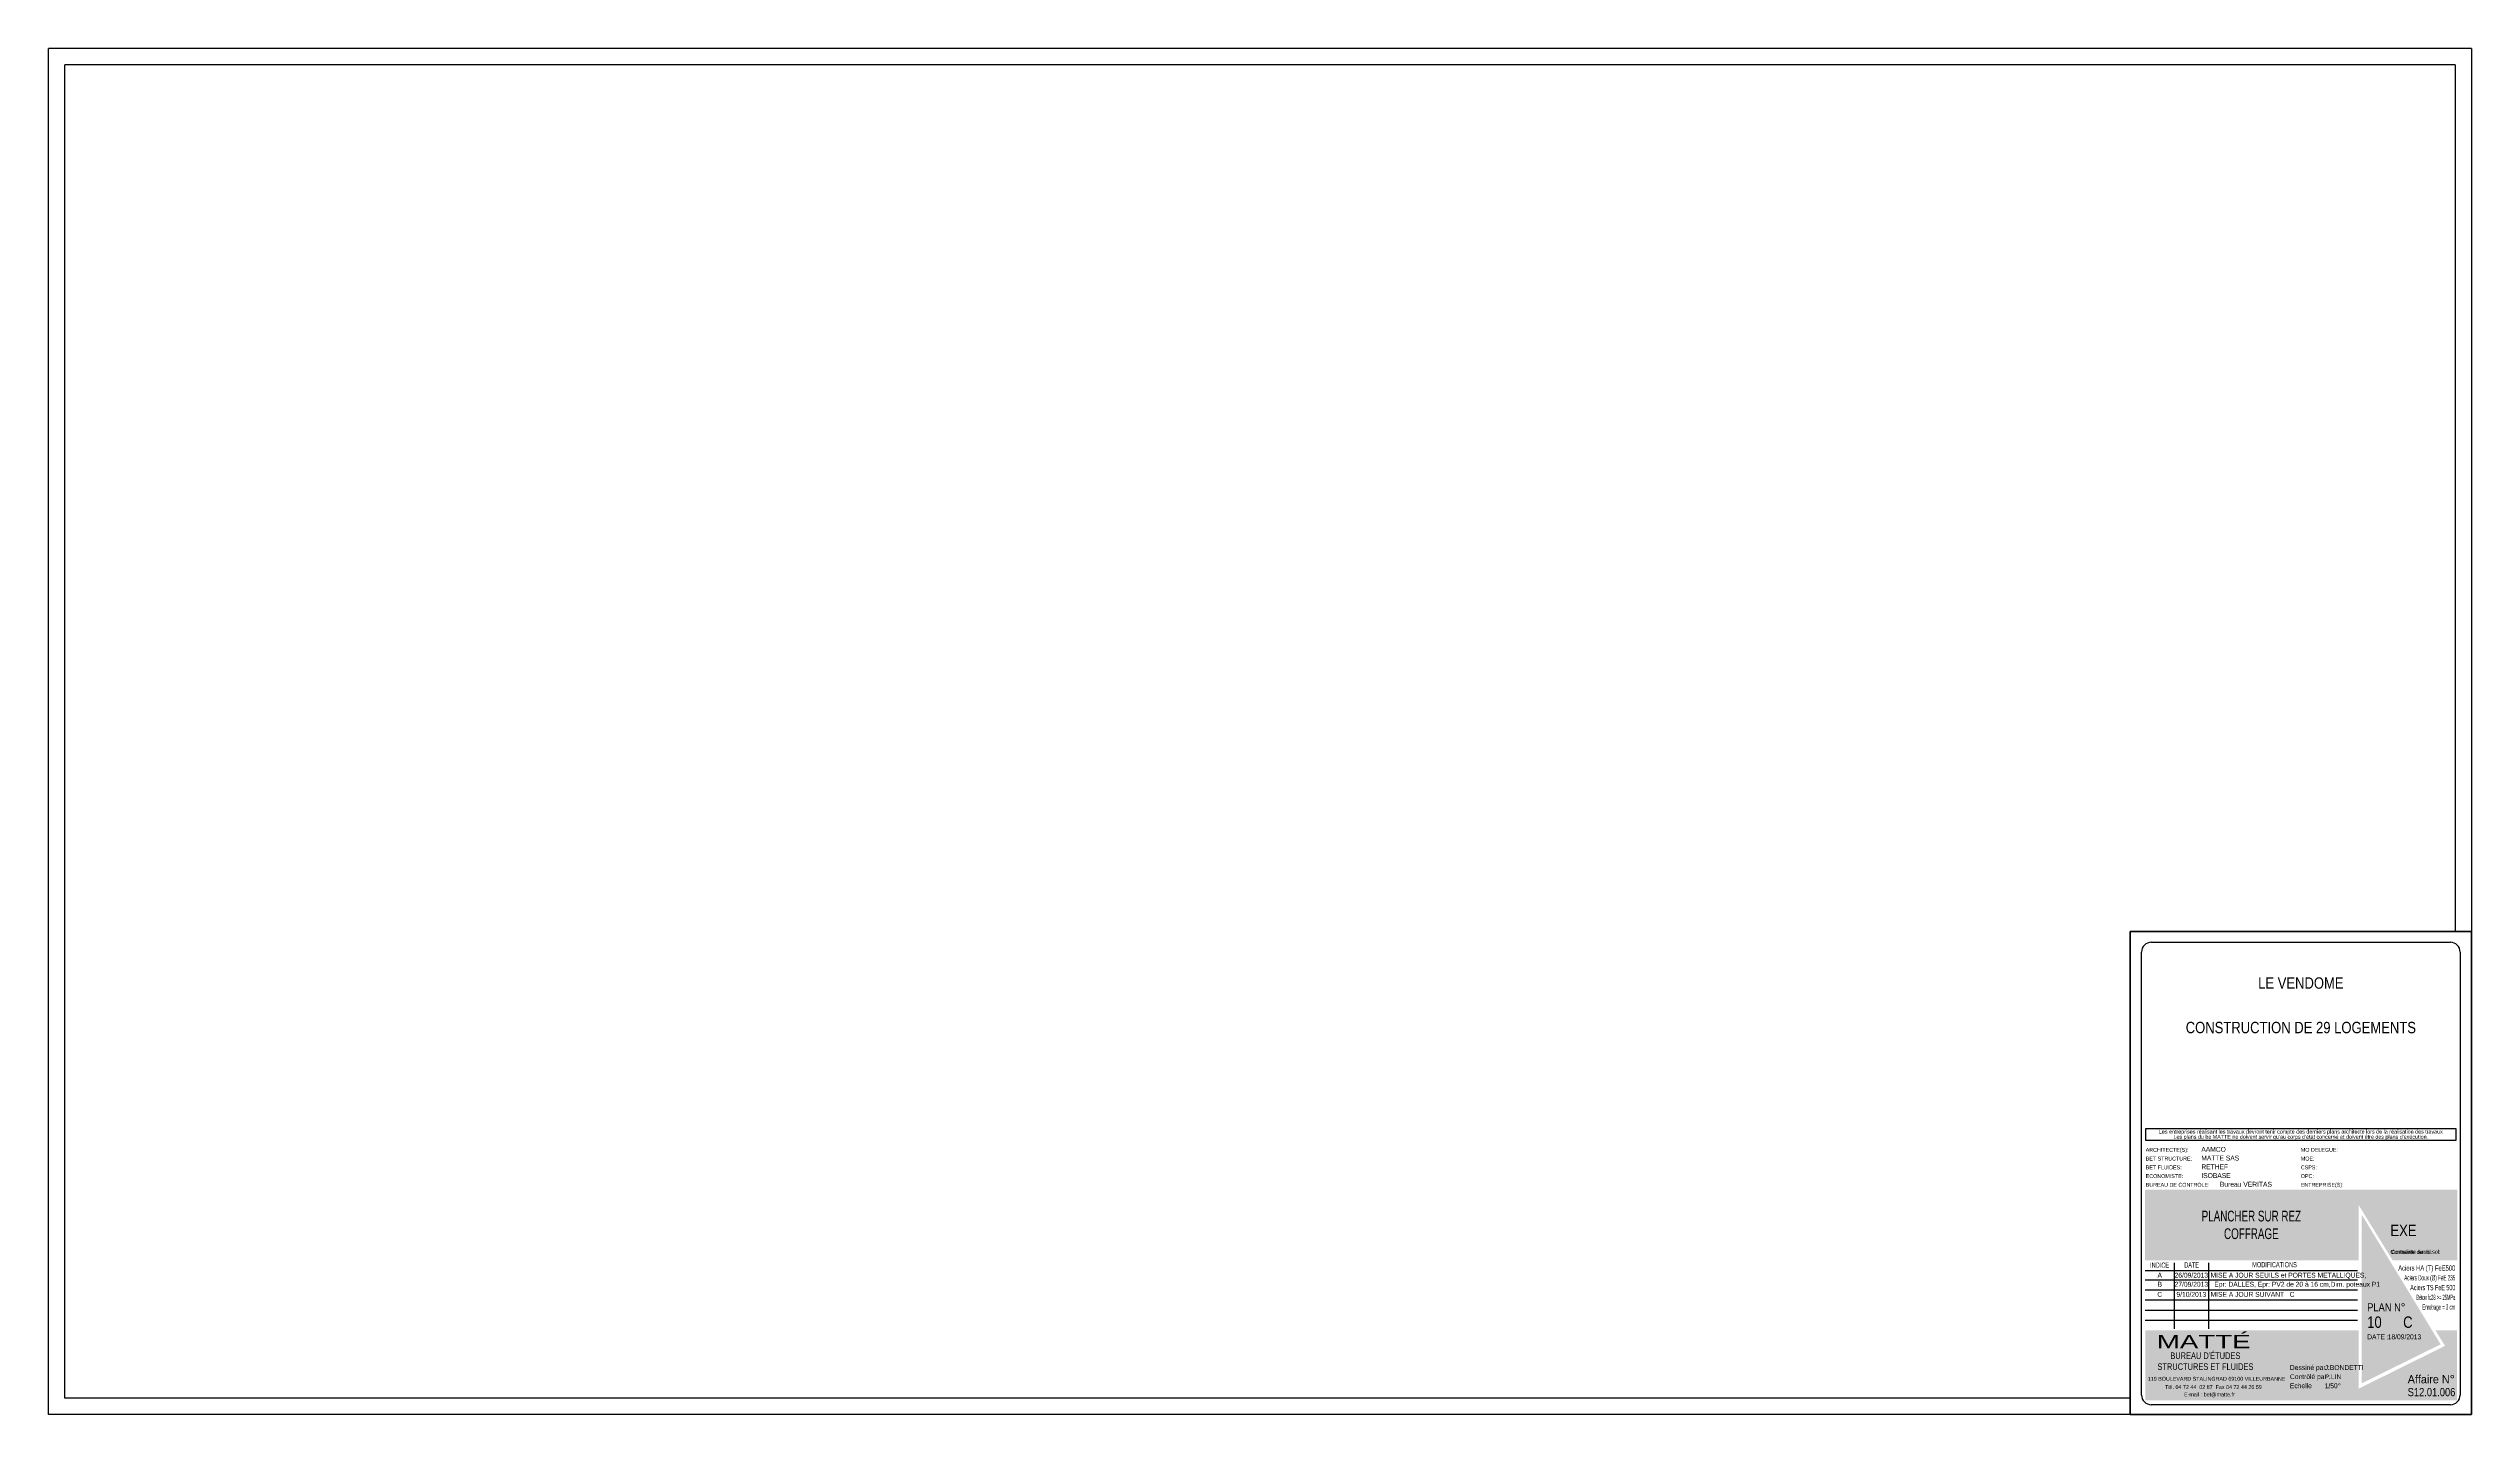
# Model space of a CAD drawing. Header units: millimetres. Extents: x -26249 to 60250, y -21218 to 23336.
# Drawn here: x 24320 to 31773, y 13557 to 17757 of the extents above; entities that cross this region are included whole.
import ezdxf
from ezdxf.enums import TextEntityAlignment as Align

# ---------------------------------------------------------------- set-up
doc = ezdxf.new("R2010")
doc.units = ezdxf.units.MM
for name, color, linetype in [('01-cartouche', 9, 'Continuous'), ('01-cartouche-cage A', 7, 'Continuous'), ('01_cote_gen', 4, 'Continuous'), ('01_texte', 230, 'Continuous')]:
    doc.layers.add(name, color=color, linetype=linetype)
doc.styles.add('cartouche', font='ARIALN.TTF', dxfattribs={"width": 0.01})
doc.styles.add('stylemattecart', font='ARIALN.TTF')

# ---------------------------------------------------------------- blocks, each defined once
blk = doc.blocks.new('cartstruc')
at = {"layer": '01-cartouche-cage A', "linetype": 'Continuous'}
h = blk.add_hatch(color=9, dxfattribs=at)
h.dxf.hatch_style = 2
h.paths.add_polyline_path([(-43.6, 691.3), (-1004.8, 691.3), (-1004.8, 473.8), (-347.3, 473.8), (-347.3, 644.1), (-242.5, 473.8), (-43.6, 473.8)])
h.paths.add_polyline_path([(-951, 670.1), (-407.9, 670.1), (-407.9, 498.5), (-951, 498.5)], flags=24)
h.paths.add_polyline_path([(-223.9, 590.8), (-105, 590.8), (-105, 608.8), (-223.9, 608.8)], flags=24)
h.paths.add_polyline_path([(-224.7, 609.7), (-105.7, 609.7), (-105.7, 627.7), (-224.7, 627.7)], flags=24)
h.paths.add_polyline_path([(-226.3, 624.9), (-64.8, 624.9), (-64.8, 652.4), (-226.3, 652.4)], flags=24)
h.paths.add_polyline_path([(-226.3, 646.9), (-85, 646.9), (-85, 674.3), (-226.3, 674.3)], flags=24)
h = blk.add_hatch(color=1, dxfattribs=at)
h.dxf.hatch_style = 2
h.paths.add_polyline_path([(-338.4, 615.7), (-338.4, 95.5), (-95.1, 215.8)])
h.paths.add_polyline_path([(-318.9, 264.4), (-190.8, 265.4), (-191.1, 303.5), (-319.2, 302.5)], flags=24)
h.paths.add_polyline_path([(-326.5, 202.5), (-70.2, 203.9), (-70.5, 265.1), (-326.9, 263.8)], flags=9)
h = blk.add_hatch(color=8, dxfattribs=at)
h.dxf.hatch_style = 2
h.paths.add_polyline_path([(-45, 258.5), (-110.7, 258.5), (-81.6, 211.1), (-347.1, 79.6), (-347.1, 258.5), (-1003.4, 258.5), (-1003.4, 43.7), (-45, 43.7)])
h.paths.add_polyline_path([(-202.1, 89.1), (-60, 89.1), (-60, 127.9), (-202.1, 127.9)], flags=24)
h.paths.add_polyline_path([(-999.3, 201), (-637.8, 201), (-637.8, 47), (-999.3, 47)], flags=24)
h.paths.add_polyline_path([(-978.3, 193.3), (-435, 193.3), (-435, 254.8), (-978.3, 254.8)], flags=24)
h.paths.add_polyline_path([(-559.9, 135.5), (-504.8, 135.5), (-504.8, 166.4), (-559.9, 166.4)], flags=24)
h.paths.add_polyline_path([(-203.2, 50.3), (-56.6, 50.3), (-56.6, 88.6), (-203.2, 88.6)], flags=24)
h.paths.add_polyline_path([(-457.1, 55), (-402.4, 55), (-402.4, 85.9), (-457.1, 85.9)], flags=24)
h.paths.add_polyline_path([(-458.8, 92.7), (-404.1, 92.7), (-404.1, 123.6), (-458.8, 123.6)], flags=24)
h.paths.add_polyline_path([(-557.8, 55.3), (-498.9, 55.3), (-498.9, 86.2), (-557.8, 86.2)], flags=24)
h.paths.add_polyline_path([(-550.6, 93.7), (-498.3, 93.7), (-498.3, 124.6), (-550.6, 124.6)], flags=24)
h.paths.add_polyline_path([(-459.9, 172.5), (-408.3, 172.5), (-408.3, 203.4), (-459.9, 203.4)], flags=24)
h.paths.add_polyline_path([(-547.6, 175), (-500.7, 175), (-500.7, 205.9), (-547.6, 205.9)], flags=24)
h.paths.add_polyline_path([(-562.3, 213.8), (-499.3, 213.8), (-499.3, 244.7), (-562.3, 244.7)], flags=8)
h.paths.add_polyline_path([(-458.6, 213), (-411.3, 213), (-411.3, 243.9), (-458.6, 243.9)], flags=24)
h.paths.add_polyline_path([(-457.7, 133.4), (-405.4, 133.4), (-405.4, 164.4), (-457.7, 164.4)], flags=24)
for p, q in [((0, 1485), (-1050, 1485)), ((-1050, 1485), (-1050, 0)), ((0, 0), (0, 1485)), ((-1050, 0), (0, 0))]:
    blk.add_line(p, q, dxfattribs=at)
at = {"layer": '01-cartouche-cage A', "color": 7, "linetype": 'Continuous'}
for p, q in [((-1015, 60), (-1015, 1422)), ((-985, 1452), (-65, 1452)), ((-35, 1422), (-35, 292.1)), ((-35, 292.1), (-35, 60)), ((-65, 30), (-985, 30))]:
    blk.add_line(p, q, dxfattribs=at)
at = {"layer": '01-cartouche-cage A', "color": 7}
for p, q in [((-1002.2, 879.3), (-48.1, 879.3)), ((-1002.2, 842.3), (-1002.2, 879.3)), ((-48.1, 842.3), (-1002.2, 842.3)), ((-48.1, 879.3), (-48.1, 842.3))]:
    blk.add_line(p, q, dxfattribs=at)
at = {"layer": '01-cartouche-cage A', "color": 8}
for p, q in [((-914.7, 466.6), (-914.7, 263.2)), ((-809.1, 466.6), (-809.1, 263.2)), ((-1003.6, 442.3), (-351, 442.3)), ((-1003.6, 414.4), (-351, 414.4)), ((-1003.6, 383.3), (-351, 383.3)), ((-1003.6, 352.2), (-351, 352.2)), ((-1003.6, 321.1), (-351, 321.1)), ((-1003.6, 290), (-351, 290))]:
    blk.add_line(p, q, dxfattribs=at)
at = {"layer": '01-cartouche-cage A', "color": 7, "linetype": 'Continuous'}
for centre, start, end in [((-985, 1422), 90, 180), ((-65, 1422), 0, 90), ((-985, 60), 180, 270), ((-65, 60), 270, 0)]:
    blk.add_arc(centre, 30, start, end, dxfattribs=at)
at = {"layer": '01-cartouche-cage A', "color": 8, "style": 'cartouche'}
for s, p in [('ARCHITECTE(S):', (-1002.2, 807.7)), ('MO DELEGUE:', (-525.1, 807.7)), ('BET STRUCTURE:', (-1002.2, 780.9)), ('BET FLUIDES:', (-1002.2, 753.9)), ('CSPS:', (-525.1, 753.9)), ('MOE:', (-525.1, 780.9)), ('ECONOMISTE:', (-1002.2, 727.1)), ('BUREAU DE CONTROLE:', (-1002.2, 700.3)), ('OPC:', (-525.1, 727.1)), ('ENTREPRISE(S):', (-525.1, 700.3))]:
    blk.add_text(s, height=12, dxfattribs=at).set_placement(p)
at = {"layer": '01-cartouche-cage A', "color": 7, "style": 'stylemattecart'}
for s, p in [('Les entreprises réalisant les travaux devront tenir compte des derniers plans architecte lors de la réalisation des travaux', (-525.1, 869.8)), ("Les plans du be MATTE ne doivent servir qu'au corps d'état concerné et doivent être des plans d'exécution.", (-525.1, 853.7))]:
    blk.add_text(s, height=12, dxfattribs=at).set_placement(p, align=Align.MIDDLE_CENTER)
for s, height, width, p, p2 in [('INDICE', 16, 0.941138, (-988.7, 451.3), (-930.3, 451.3)), ('DATE', 16, 0.922192, (-883.4, 452), (-838.3, 452)), ('MODIFICATIONS', 16, 0.943218, (-674.7, 452.8), (-537.3, 452.8)), ('Aciers HA (T) FeE500', 16, 0.978863, (-225.4, 442.3), (-49.9, 442.3)), ('Aciers Doux (Ø) FeE 235', 16, 0.76709, (-207, 412.3), (-49.9, 412.3)), ('Aciers TS FeE 500', 16, 0.901377, (-188.6, 382.3), (-49.9, 382.3)), ('Béton fc28 >= 25MPa', 16, 0.678142, (-170.1, 352.3), (-49.9, 352.3)), ('Enrobage = 3 cm', 16, 0.726904, (-151.7, 322.3), (-49.9, 322.3)), ('Affaire N°', 25, 1.15762, (-196.3, 96), (-51.1, 96))]:
    blk.add_text(s, height=height, dxfattribs=dict(at, width=width)).set_placement(p, p2, align=Align.FIT)
for s, height, p in [('Contrainte de sol:', 12, (-249.5, 493.8)), ('Contrainte sur le sol:', 12, (-246.5, 494.4)), ('Dessiné par :', 15, (-558.6, 137)), ('119 BOULEVARD STALINGRAD 69100 VILLEURBANNE', 12, (-995.8, 103.8)), ('Tél. 04 72 44  02 87  Fax 04 72 44 26 59', 12, (-942.6, 78.4)), ('Contrôlé par :', 15, (-558.6, 108.9)), ('Echelle         :', 15, (-558.6, 80.8)), ('E-mail : bet@matte.fr', 12, (-884.2, 55.6))]:
    blk.add_text(s, height=height, dxfattribs=at).set_placement(p)
at = {"layer": '01-cartouche-cage A', "color": 255, "style": 'stylemattecart'}
for s, height, p in [('PLAN N°', 25, (-321, 317.2)), ('DATE :', 15, (-321, 231.2)), ('STRUCTURES ET FLUIDES', 20, (-966.1, 137.2)), ("BUREAU D'ÉTUDES", 20, (-926.6, 170.9))]:
    blk.add_text(s, height=height, dxfattribs=at).set_placement(p)
at = {"layer": '01-cartouche-cage A', "color": 255, "style": 'stylemattecart', "width": 1.812358}
blk.add_text('MATTÉ', height=41, dxfattribs=at).set_placement((-968, 203.6), (-679.6, 203.6), align=Align.FIT)
at = {"layer": '01-cartouche-cage A', "color": 7, "style": 'stylemattecart'}
for tag, height, p in [('NOMCLIENT', 30, (-525, 1399.6)), ('ADRESSE1CLIENT', 25, (-525, 1326.7)), ('ADRESSE2CLIENT', 25, (-525, 1283.9)), ('NOMAFFAIRE1', 45, (-525.1, 1189.8)), ('NOMAFFAIRE2', 45, (-525.1, 1110.4)), ('NOMAFFAIRE3', 45, (-525.1, 1031.7)), ('ADRESSE1AFFAIRE', 20, (-525.1, 943.3)), ('ADRESSE2AFFAIRE', 20, (-525.1, 909.2)), ('INDICE-C', 15, (-959.1, 369.4)), ('INDICE-A', 15, (-959.1, 428.4)), ('INDICE-B', 15, (-959.1, 400.5)), ('DATE-C', 15, (-861.9, 369.4)), ('DATE-A', 15, (-861.9, 428.4)), ('DATE-B', 15, (-861.9, 400.5)), ('INDICE-D', 15, (-959.1, 338.3)), ('INDICE-E', 15, (-959.1, 307.2)), ('DATE-D', 15, (-861.9, 338.3)), ('DATE-E', 15, (-861.9, 307.2)), ('INDICE-F', 15, (-959.1, 276.1)), ('DATE-F', 15, (-861.9, 276.1))]:
    blk.add_attdef(tag, text='', height=height, dxfattribs=at).set_placement(p, align=Align.MIDDLE_CENTER)
for tag, height, p in [('NOMARCHI', 15, (-831.1, 803.3)), ('MODEL', 15, (-408.9, 803.3)), ('BETSTRUCTURE', 15, (-831.1, 776.5)), ('BETFLUIDES', 15, (-831.1, 749.5)), ('CSPS', 15, (-408.9, 749.5)), ('MOE', 15, (-408.9, 776.5)), ('ECONOMISTE', 15, (-831.1, 722.7)), ('BDC', 15, (-831.1, 695.9)), ('OPC', 15, (-408.9, 722.7)), ('NOMENTREPRISE', 15, (-408.9, 695.9)), ('NUMBAT', 27, (-249.5, 614.7)), ('PHASE', 35, (-249.5, 537.9)), ('CONT-SOL', 12, (-138.6, 490.2)), ('NOMDESS', 15, (-451.8, 132.3)), ('NOMING', 15, (-451.8, 104.3)), ('ECH', 15, (-451.8, 76.3)), ('NUMAFF', 25, (-196.3, 48.9))]:
    blk.add_attdef(tag, text='', height=height, dxfattribs=at).set_placement(p, align=Align.BOTTOM_LEFT)
at = {"layer": '01-cartouche-cage A', "color": 7, "style": 'stylemattecart', "width": 0.8}
for tag, p in [('TITRTEPLAN1', (-677.3, 664.6)), ('TITRTEPLAN2', (-677.3, 610.2)), ('TITRTEPLAN3', (-677.3, 556)), ('TITRTEPLAN4', (-677.3, 501.4))]:
    blk.add_attdef(tag, text='', height=33, dxfattribs=at).set_placement(p, align=Align.MIDDLE_CENTER)
at = {"layer": '01-cartouche-cage A', "color": 7, "style": 'stylemattecart'}
for tag, p in [('MODIF-A', (-802.6, 428.4)), ('MODIF-B', (-802.6, 400.5)), ('MODIF-C', (-802.6, 369.4)), ('MODIF-D', (-802.6, 338.3)), ('MODIF-E', (-802.6, 307.2)), ('MODIF-F', (-802.6, 276.1))]:
    blk.add_attdef(tag, text='', height=15, dxfattribs=at).set_placement(p, align=Align.MIDDLE_LEFT)
at = {"layer": '01-cartouche-cage A', "color": 255, "style": 'stylemattecart'}
for tag, height, p in [('N°P', 35, (-321, 256)), ('IP', 35, (-210.3, 256)), ('DATEPLAN', 15, (-257.7, 226.8))]:
    blk.add_attdef(tag, text='', height=height, dxfattribs=at).set_placement(p, align=Align.BOTTOM_LEFT)

msp = doc.modelspace()

# ---------------------------------------------------------------- linework, layer by layer
msp.add_line((31773.391, 17756.845), (31773.391, 15041.845))
at = {"layer": '01_cote_gen'}
for p, q in [((31773.391, 17756.845), (24320.182, 17756.845)), ((24320.182, 13556.845), (24320.182, 17756.845)), ((30723.391, 15041.845), (31773.391, 15041.845)), ((30723.391, 13556.845), (30723.391, 15041.845)), ((31773.391, 15041.845), (31773.391, 13556.845)), ((30723.391, 13556.845), (24320.182, 13556.845)), ((31773.391, 13556.845), (30723.391, 13556.845))]:
    msp.add_line(p, q, dxfattribs=at)
at = {"layer": '01_texte'}
for p, q in [((31723.391, 17706.845), (24370.182, 17706.845)), ((24370.182, 13606.845), (24370.182, 17706.845)), ((31723.391, 17706.845), (31723.391, 15041.845)), ((30723.391, 13606.845), (24370.182, 13606.845))]:
    msp.add_line(p, q, dxfattribs=at)

# ---------------------------------------------------------------- block references
at = {"layer": '01-cartouche'}
ref = msp.add_blockref('cartstruc', (31773.391, 13556.845), dxfattribs=at)
ref.add_attrib('ADRESSE1CLIENT', 'LE VENDOME', dxfattribs={"layer": '01-cartouche-cage A', "color": 7, "height": 35, "style": 'stylemattecart'}).set_placement((31248.366, 14883.545), align=Align.MIDDLE_CENTER)
ref.add_attrib('NOMAFFAIRE1', 'CONSTRUCTION DE 29 LOGEMENTS', dxfattribs={"layer": '01-cartouche-cage A', "color": 7, "height": 35, "style": 'stylemattecart'}).set_placement((31248.34, 14746.687), align=Align.MIDDLE_CENTER)
ref.add_attrib('NOMARCHI', 'AAMCO', dxfattribs={"layer": '01-cartouche-cage A', "color": 7, "height": 15, "style": 'stylemattecart'}).set_placement((30942.263, 14360.151), align=Align.BOTTOM_LEFT)
ref.add_attrib('BETSTRUCTURE', 'MATTE SAS', dxfattribs={"layer": '01-cartouche-cage A', "color": 7, "height": 15, "style": 'stylemattecart'}).set_placement((30942.263, 14333.379), align=Align.BOTTOM_LEFT)
ref.add_attrib('BETFLUIDES', 'RETHEF', dxfattribs={"layer": '01-cartouche-cage A', "color": 7, "height": 15, "style": 'stylemattecart'}).set_placement((30942.263, 14306.321), align=Align.BOTTOM_LEFT)
ref.add_attrib('ECONOMISTE', 'ISOBASE', dxfattribs={"layer": '01-cartouche-cage A', "color": 7, "height": 15, "style": 'stylemattecart'}).set_placement((30942.263, 14279.549), align=Align.BOTTOM_LEFT)
ref.add_attrib('BDC', '          Bureau VERITAS', dxfattribs={"layer": '01-cartouche-cage A', "color": 7, "height": 15, "style": 'stylemattecart'}).set_placement((30942.263, 14252.773), align=Align.BOTTOM_LEFT)
ref.add_attrib('TITRTEPLAN2', 'PLANCHER SUR REZ', dxfattribs={"layer": '01-cartouche-cage A', "color": 7, "height": 33, "style": 'stylemattecart', "width": 0.8}).set_placement((31096.109, 14167.006), align=Align.MIDDLE_CENTER)
ref.add_attrib('TITRTEPLAN3', 'COFFRAGE', dxfattribs={"layer": '01-cartouche-cage A', "color": 7, "height": 33, "style": 'stylemattecart', "width": 0.8}).set_placement((31096.109, 14112.847), align=Align.MIDDLE_CENTER)
ref.add_attrib('PHASE', 'EXE', dxfattribs={"layer": '01-cartouche-cage A', "color": 7, "height": 35, "style": 'stylemattecart'}).set_placement((31523.856, 14094.781), align=Align.BOTTOM_LEFT)
ref.add_attrib('INDICE-A', 'A', dxfattribs={"layer": '01-cartouche-cage A', "color": 7, "height": 15, "style": 'stylemattecart'}).set_placement((30814.268, 13985.211), align=Align.MIDDLE_CENTER)
ref.add_attrib('DATE-A', '26/09/2013', dxfattribs={"layer": '01-cartouche-cage A', "color": 7, "height": 15, "style": 'stylemattecart'}).set_placement((30911.517, 13985.211), align=Align.MIDDLE_CENTER)
ref.add_attrib('MODIF-A', 'MISE A JOUR SEUILS et PORTES METALLIQUES,', dxfattribs={"layer": '01-cartouche-cage A', "color": 7, "height": 15, "style": 'stylemattecart'}).set_placement((30970.766, 13985.211), align=Align.MIDDLE_LEFT)
ref.add_attrib('INDICE-B', 'B', dxfattribs={"layer": '01-cartouche-cage A', "color": 7, "height": 15, "style": 'stylemattecart'}).set_placement((30814.268, 13957.324), align=Align.MIDDLE_CENTER)
ref.add_attrib('DATE-B', '27/09/2013', dxfattribs={"layer": '01-cartouche-cage A', "color": 7, "height": 15, "style": 'stylemattecart'}).set_placement((30911.517, 13957.324), align=Align.MIDDLE_CENTER)
ref.add_attrib('MODIF-B', '  Epr: DALLES, Epr: PV2 de 20 à 16 cm,Dim. poteaux P1', dxfattribs={"layer": '01-cartouche-cage A', "color": 7, "height": 15, "style": 'stylemattecart'}).set_placement((30970.766, 13957.324), align=Align.MIDDLE_LEFT)
ref.add_attrib('INDICE-C', 'C', dxfattribs={"layer": '01-cartouche-cage A', "color": 7, "height": 15, "style": 'stylemattecart'}).set_placement((30814.268, 13926.218), align=Align.MIDDLE_CENTER)
ref.add_attrib('DATE-C', '9/10/2013', dxfattribs={"layer": '01-cartouche-cage A', "color": 7, "height": 15, "style": 'stylemattecart'}).set_placement((30911.517, 13926.218), align=Align.MIDDLE_CENTER)
ref.add_attrib('MODIF-C', 'MISE A JOUR SUIVANT   C', dxfattribs={"layer": '01-cartouche-cage A', "color": 7, "height": 15, "style": 'stylemattecart'}).set_placement((30970.766, 13926.218), align=Align.MIDDLE_LEFT)
ref.add_attrib('N°P', '10', dxfattribs={"layer": '01-cartouche-cage A', "color": 255, "height": 35, "style": 'stylemattecart'}).set_placement((31452.43, 13812.8), align=Align.BOTTOM_LEFT)
ref.add_attrib('IP', 'C', dxfattribs={"layer": '01-cartouche-cage A', "color": 255, "height": 35, "style": 'stylemattecart'}).set_placement((31563.056, 13812.8), align=Align.BOTTOM_LEFT)
ref.add_attrib('DATEPLAN', '18/09/2013', dxfattribs={"layer": '01-cartouche-cage A', "color": 255, "height": 15, "style": 'stylemattecart'}).set_placement((31515.67, 13783.677), align=Align.BOTTOM_LEFT)
ref.add_attrib('NOMDESS', 'J.BONDETTI', dxfattribs={"layer": '01-cartouche-cage A', "color": 7, "height": 15, "style": 'stylemattecart'}).set_placement((31321.597, 13689.145), align=Align.BOTTOM_LEFT)
ref.add_attrib('NOMING', 'P.LIN', dxfattribs={"layer": '01-cartouche-cage A', "color": 7, "height": 15, "style": 'stylemattecart'}).set_placement((31321.597, 13661.105), align=Align.BOTTOM_LEFT)
ref.add_attrib('ECH', '1/50° ', dxfattribs={"layer": '01-cartouche-cage A', "color": 7, "height": 15, "style": 'stylemattecart'}).set_placement((31321.597, 13633.188), align=Align.BOTTOM_LEFT)
ref.add_attrib('NUMAFF', 'S12.01.006', dxfattribs={"layer": '01-cartouche-cage A', "color": 7, "height": 25, "style": 'stylemattecart'}).set_placement((31577.066, 13605.752), align=Align.BOTTOM_LEFT)

doc.saveas('drawing.dxf')
